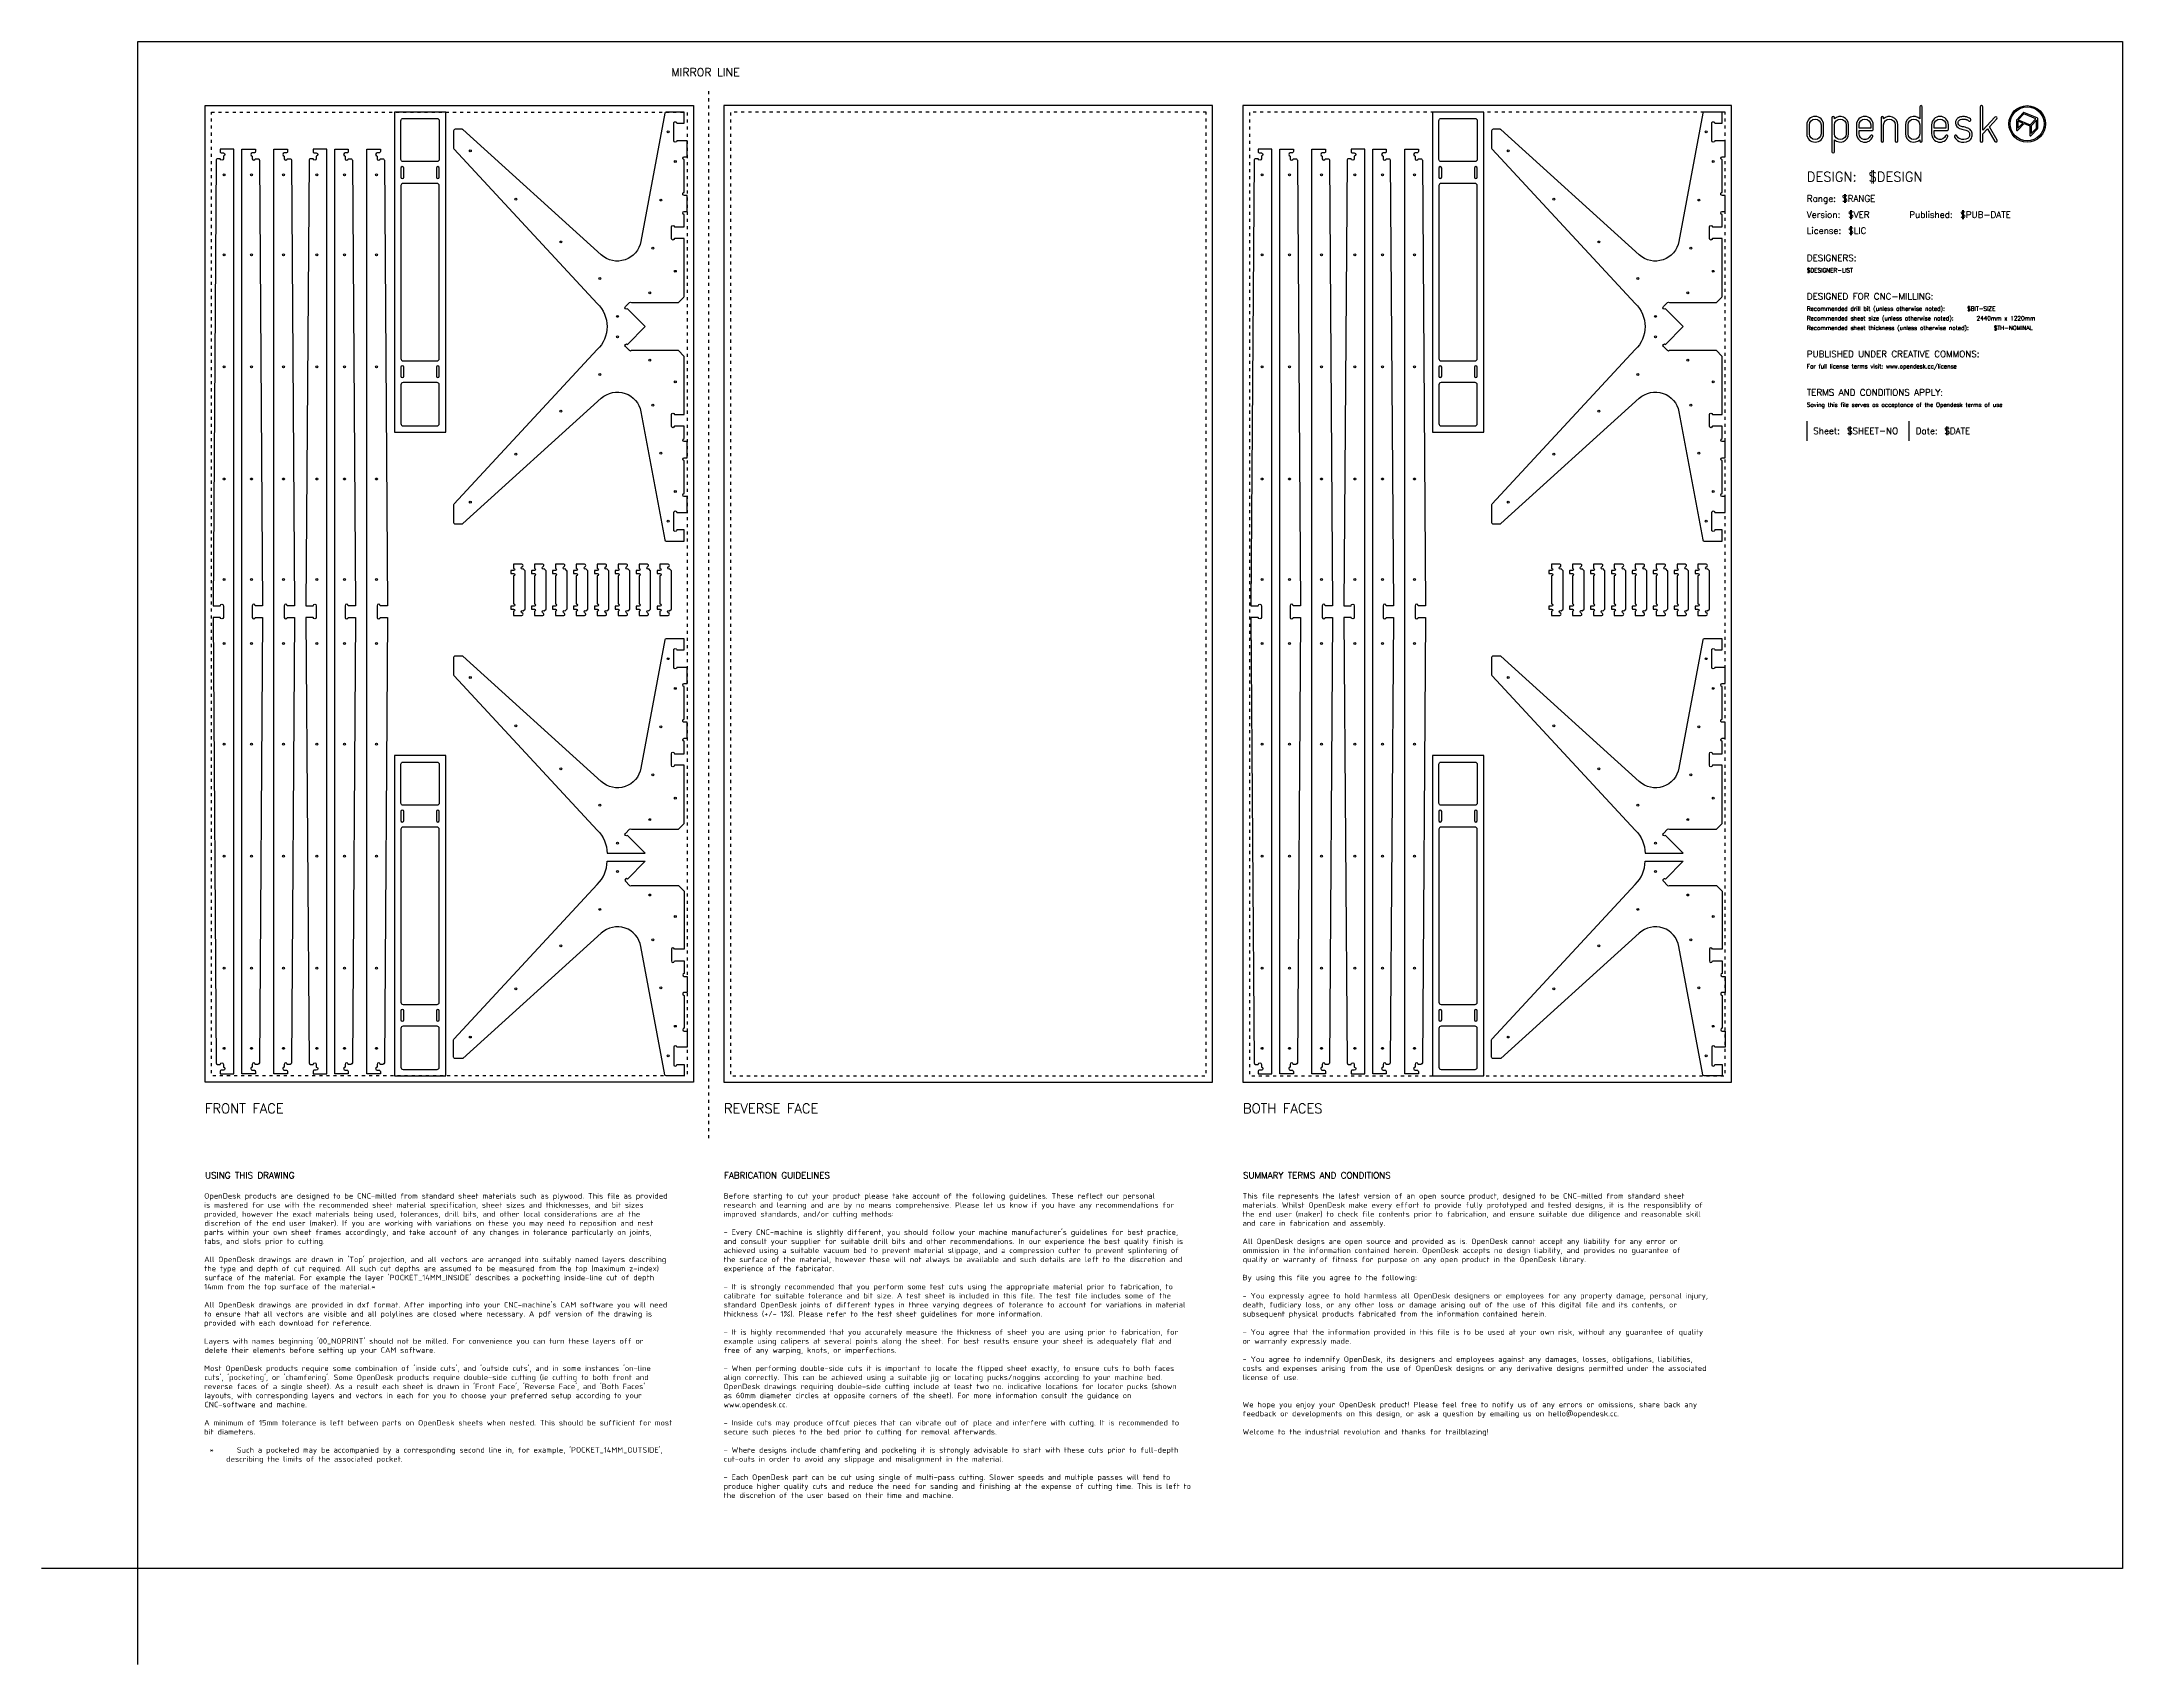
# Model space of a CAD drawing. Extents: x -300 to 6195, y -300 to 4768.
import ezdxf
from ezdxf.enums import TextEntityAlignment as Align

# ---------------------------------------------------------------- set-up
doc = ezdxf.new("R2010")
doc.units = 0
doc.header["$MEASUREMENT"] = 0
doc.linetypes.add('DGN_STYLE_5', pattern=[22.17944, 9.505474, -12.673965])
for name, color, linetype in [('00-NOPRINT_TEXT', 7, 'CONTINUOUS'), ('00_NOPRINT_TOLERANCE', 7, 'DGN_STYLE_5'), ('BOARD_$TH-NOMINAL', 3, 'CONTINUOUS'), ('TOP-CUT-OUTSIDE_18MM', 220, 'CONTINUOUS'), ('TOP-HOLE-6MM-DIA_14MM', 230, 'CONTINUOUS'), ('TOP-HOLE-6MM-DIAM_05MM', 220, 'CONTINUOUS'), ('TOP-HOLE-6MM-DIAM_18MM', 3, 'CONTINUOUS'), ('TOP-POCKET-INSIDE_12MM', 140, 'CONTINUOUS')]:
    doc.layers.add(name, color=color, linetype=linetype)
doc.styles.add('OD-ISOCP-17', font='isocp.shx', dxfattribs={"height": 17})
doc.styles.add('OD-SIMPLEX-13', font='simplex.shx', dxfattribs={"height": 13})
doc.styles.add('OD-SIMPLEX-20', font='simplex.shx', dxfattribs={"height": 20})
doc.styles.add('OD-SIMPLEX-25', font='simplex.shx', dxfattribs={"height": 25})
doc.styles.add('OD-SIMPLEX-30', font='simplex.shx', dxfattribs={"height": 30})

msp = doc.modelspace()

# ---------------------------------------------------------------- linework, layer by layer
at = {"layer": '00-NOPRINT_TEXT', "color": 7}
for p, q in [((5210, 3583), (5210, 3521.3)), ((5529.8, 3521.3), (5529.8, 3583))]:
    msp.add_line(p, q, dxfattribs=at)
at = {"layer": '00-NOPRINT_TEXT', "flags": 128}
msp.add_lwpolyline([(0, 4768), (6195, 4768), (6195, 0), (0, 0)], close=True, dxfattribs=at)
at = {"layer": '00-NOPRINT_TEXT'}
for points in [[(5518, 4480.1, 0.662711), (5562.4, 4461.4), (5562.4, 4458, 1), (5570.3, 4458), (5570.3, 4564, 1), (5562.4, 4564), (5562.4, 4526.7, 0.662711), (5518, 4508)], [(5774.1, 4496), (5797.1, 4456, 1), (5804, 4460), (5779.8, 4502.1), (5802.9, 4526.6, 1), (5797.1, 4532), (5759.4, 4491.9), (5759.4, 4564, 1), (5751.4, 4564), (5751.4, 4458, 1), (5759.4, 4458), (5759.4, 4480.4)], [(5210, 4508), (5210, 4480.1, 1), (5262.3, 4480.1), (5262.3, 4508, 1)], [(5254.3, 4508), (5254.3, 4480.1, -1), (5217.9, 4480.1), (5217.9, 4508, -1)], [(5340.6, 4508, 0.662711), (5296.3, 4526.7), (5296.3, 4530.1, 1), (5288.4, 4530.1), (5288.4, 4424.1, 1), (5296.3, 4424.1), (5296.3, 4461.4, 0.662711), (5340.6, 4480.1)], [(5296.3, 4508, -1), (5332.7, 4508), (5332.7, 4480.1, -1), (5296.3, 4480.1)], [(5417.3, 4508, 1), (5365, 4508), (5365, 4480.1, 0.839291), (5415.7, 4471.2, 1), (5408.3, 4473.9, -0.839291), (5373, 4480.1), (5373, 4490.1), (5413.3, 4490.1, 0.414214), (5417.3, 4494.1)], [(5409.4, 4498.1), (5373, 4498.1), (5373, 4508, -1), (5409.4, 4508)], [(5493.9, 4508, 0.662711), (5449.5, 4526.7), (5449.5, 4530.1, 1), (5441.6, 4530.1), (5441.6, 4458, 1), (5449.5, 4458), (5449.5, 4508, -1), (5485.9, 4508), (5485.9, 4458, 1), (5493.9, 4458)], [(5562.4, 4480.1, -1), (5526, 4480.1), (5526, 4508, -1), (5562.4, 4508)], [(5651.9, 4508, 1), (5599.6, 4508), (5599.6, 4480.1, 0.839291), (5650.3, 4471.2, 1), (5642.9, 4473.9, -0.839291), (5607.6, 4480.1), (5607.6, 4490.1), (5647.9, 4490.1, 0.414214), (5651.9, 4494.1)], [(5644, 4498.1), (5607.6, 4498.1), (5607.6, 4508, -1), (5644, 4508)], [(5715.1, 4530.3, 0.045707), (5710.6, 4532.3, 0.040194), (5705.8, 4533.5, 0.040556), (5698.5, 4534, 0.094973), (5686.7, 4531.8, 0.070872), (5680.8, 4528.4, 0.048346), (5678.1, 4525.9, 0.04488), (5676.1, 4523.1, 0.072273), (5674.4, 4518.6, 0.309308), (5681.9, 4499.4, 0.053458), (5687, 4496.7, 0.041245), (5694.1, 4494.5, -0.005863), (5702.4, 4492.6, -0.030773), (5709.7, 4490.3, -0.132607), (5715.9, 4485.8, -0.093408), (5717.4, 4482.9, -0.14847), (5717.6, 4472.7, -0.201639), (5711.5, 4465.2, -0.222831), (5688.2, 4463.9, -0.190617), (5678.3, 4473.4, 1), (5671.1, 4470, 0.190617), (5685.2, 4456.5, 0.222831), (5715.2, 4458.2, 0.201639), (5725.2, 4470.4, 0.14847), (5725, 4485.3, 0.093408), (5722, 4490.8, 0.132607), (5712.5, 4497.7, 0.030773), (5704.3, 4500.3, 0.005863), (5695.8, 4502.3, -0.041245), (5689.9, 4504.1, -0.053458), (5686.4, 4506, -0.305258), (5682.1, 4516.7, -0.07419), (5683, 4519.1, -0.042878), (5684.1, 4520.7, -0.048346), (5685.7, 4522.1, -0.070872), (5689.6, 4524.4, -0.094973), (5698.5, 4526.1, -0.040556), (5704.6, 4525.6, -0.040194), (5708.1, 4524.7, -0.045707), (5711.3, 4523.3, -0.062202), (5715.1, 4520.6, 1), (5720.5, 4526.4, 0.062202)], [(5930.1, 4495.8, 0.190898), (5930.7, 4497.3), (5930.7, 4527.6, 0.306072), (5929.4, 4529.6), (5887.8, 4546.3, 0.309065), (5885.5, 4545.8), (5865.1, 4524, 0.190898), (5864.5, 4522.6), (5864.5, 4492.2, 0.679405), (5868.1, 4490.8), (5887.9, 4511.9), (5906.1, 4504.5), (5906.1, 4475.5, 0.679405), (5909.7, 4474.1)]]:
    msp.add_lwpolyline(points, format="xyb", close=True, dxfattribs=at)
for points in [[(5868.7, 4519.6), (5868.7, 4497.4), (5883.8, 4513.5)], [(5907.6, 4508.3), (5925, 4526.9), (5887.6, 4541.9), (5870.2, 4523.4)], [(5910.2, 4480.7), (5926.5, 4498.1), (5926.5, 4522.4), (5910.2, 4505.1)]]:
    msp.add_lwpolyline(points, close=True, dxfattribs=at)
at = {"layer": '00-NOPRINT_TEXT', "flags": 128}
msp.add_lwpolyline([(0, -300), (0, 0), (-300, 0)], dxfattribs=at)
at = {"layer": '00-NOPRINT_TEXT'}
for radius in [57, 52.9]:
    msp.add_circle((5897.9, 4511), radius, dxfattribs=at)
at = {"layer": '00_NOPRINT_TOLERANCE'}
msp.add_line((1782.5, 1343.2), (1782.5, 4618), dxfattribs=at)
at = {"layer": '00_NOPRINT_TOLERANCE', "flags": 128}
for points in [[(210, 4568), (1735, 4568), (1735, 1518), (210, 1518)], [(230, 4548), (1715, 4548), (1715, 1538), (230, 1538)], [(3355, 4568), (1830, 4568), (1830, 1518), (3355, 1518)], [(3335, 4548), (1850, 4548), (1850, 1538), (3335, 1538)], [(4975, 4568), (3450, 4568), (3450, 1518), (4975, 1518)], [(4955, 4548), (3470, 4548), (3470, 1538), (4955, 1538)]]:
    msp.add_lwpolyline(points, close=True, dxfattribs=at)
at = {"layer": 'BOARD_$TH-NOMINAL', "flags": 128}
for points in [[(210, 4568), (1735, 4568), (1735, 1518), (210, 1518)], [(3355, 4568), (1830, 4568), (1830, 1518), (3355, 1518)], [(4975, 4568), (3450, 4568), (3450, 1518), (4975, 1518)]]:
    msp.add_lwpolyline(points, close=True, dxfattribs=at)
at = {"layer": 'TOP-CUT-OUTSIDE_18MM', "flags": 128}
for points in [[(801.4, 3548), (961.4, 3548), (961.4, 4548), (801.4, 4548)], [(4041.4, 3548), (4201.4, 3548), (4201.4, 4548), (4041.4, 4548)], [(801.4, 1538), (961.4, 1538), (961.4, 2538), (801.4, 2538)], [(4041.4, 1538), (4201.4, 1538), (4201.4, 2538), (4041.4, 2538)]]:
    msp.add_lwpolyline(points, close=True, dxfattribs=at)
for points in [[(1706, 3782.8, 0.198908), (1704.7, 3786), (1687.9, 3802.8), (1541.6, 3802.8, -0.400452), (1535.1, 3802.9), (1522.2, 3815.8, -1), (1528.9, 3822.5), (1584.4, 3878), (1528.9, 3933.5, -1), (1522.2, 3940.2), (1535.1, 3953.1, -0.400452), (1541.6, 3953.3), (1687.9, 3953.3), (1704.7, 3970, 0.198908), (1706, 3973.2), (1706, 4152.8), (1675.3, 4152.8, -1), (1665.8, 4152.8), (1665.8, 4189.2, -1), (1675.3, 4189.2), (1706, 4189.2), (1706, 4227.9, -1), (1706, 4237.4), (1715, 4237.4), (1715, 4287.4), (1706.3, 4287.4, -1.027473), (1706, 4296.9), (1706, 4399.1, -1), (1706, 4408.6), (1715, 4408.6), (1715, 4458.6), (1682.8, 4458.6, -0.999999), (1673.3, 4458.6), (1673.3, 4513, -1.000001), (1682.8, 4513), (1706, 4513), (1706, 4548), (1649.5, 4548, 0.361517), (1645.1, 4544.3), (1570.9, 4143.9, -0.5872), (1446.8, 4102), (1015.1, 4493.3, 0.165352), (1012.3, 4494.2), (990.5, 4494.2, 0.414214), (986, 4489.7), (986, 4435.2, 0.203331), (987.4, 4432), (1434.3, 3949.9, -0.203449), (1464.9, 3878, -0.203212), (1434.4, 3806.1), (987.4, 3324, 0.203331), (986, 3320.8), (986, 3266.3, 0.414214), (990.5, 3261.8), (1012.3, 3261.8, 0.172547), (1015.2, 3262.8), (1446.8, 3654, -0.587205), (1570.9, 3612.1), (1645.1, 3211.7, 0.361517), (1649.5, 3208), (1706, 3208), (1706, 3243), (1682.8, 3243, -1.000001), (1673.3, 3243), (1673.3, 3297.4, -0.999999), (1682.8, 3297.4), (1715, 3297.4), (1715, 3347.4), (1706, 3347.4, -1), (1706, 3356.9), (1706, 3459.1, -0.973262), (1705.7, 3468.6), (1715, 3468.6), (1715, 3518.6), (1706, 3518.6, -1), (1706, 3528.1), (1706, 3566.8), (1675.3, 3566.8, -1), (1665.8, 3566.8), (1665.8, 3603.2, -1), (1675.3, 3603.2), (1706, 3603.2)], [(4946, 3782.8, 0.198908), (4944.7, 3786), (4927.9, 3802.8), (4781.6, 3802.8, -0.400452), (4775.1, 3802.9), (4762.2, 3815.8, -1), (4768.9, 3822.5), (4824.4, 3878), (4768.9, 3933.5, -1), (4762.2, 3940.2), (4775.1, 3953.1, -0.400452), (4781.6, 3953.3), (4927.9, 3953.3), (4944.7, 3970, 0.198908), (4946, 3973.2), (4946, 4152.8), (4915.3, 4152.8, -1), (4905.8, 4152.8), (4905.8, 4189.2, -1), (4915.3, 4189.2), (4946, 4189.2), (4946, 4227.9, -1), (4946, 4237.4), (4955, 4237.4), (4955, 4287.4), (4946.3, 4287.4, -1.027473), (4946, 4296.9), (4946, 4399.1, -1), (4946, 4408.6), (4955, 4408.6), (4955, 4458.6), (4922.8, 4458.6, -0.999999), (4913.3, 4458.6), (4913.3, 4513, -1.000001), (4922.8, 4513), (4946, 4513), (4946, 4548), (4889.5, 4548, 0.361517), (4885.1, 4544.3), (4810.9, 4143.9, -0.5872), (4686.8, 4102), (4255.1, 4493.3, 0.165352), (4252.3, 4494.2), (4230.5, 4494.2, 0.414214), (4226, 4489.7), (4226, 4435.2, 0.203331), (4227.4, 4432), (4674.3, 3949.9, -0.203449), (4704.9, 3878, -0.203212), (4674.4, 3806.1), (4227.4, 3324, 0.203331), (4226, 3320.8), (4226, 3266.3, 0.414214), (4230.5, 3261.8), (4252.3, 3261.8, 0.172547), (4255.2, 3262.8), (4686.8, 3654, -0.587205), (4810.9, 3612.1), (4885.1, 3211.7, 0.361517), (4889.5, 3208), (4946, 3208), (4946, 3243), (4922.8, 3243, -1.000001), (4913.3, 3243), (4913.3, 3297.4, -0.999999), (4922.8, 3297.4), (4955, 3297.4), (4955, 3347.4), (4946, 3347.4, -1), (4946, 3356.9), (4946, 3459.1, -0.973262), (4945.7, 3468.6), (4955, 3468.6), (4955, 3518.6), (4946, 3518.6, -1), (4946, 3528.1), (4946, 3566.8), (4915.3, 3566.8, -1), (4905.8, 3566.8), (4905.8, 3603.2, -1), (4915.3, 3603.2), (4946, 3603.2)], [(299.9, 1544), (299.9, 4432), (257.4, 4432), (257.4, 4424.7, 0.414214), (261.9, 4420.2), (267.4, 4420.2, -1), (267.4, 4410.7), (267.4, 4402, -1), (257.8, 4402), (249.4, 4402, 0.414409), (244.9, 4397.5), (235, 3006.2), (257.8, 3006.2, -1), (267.4, 3006.2), (267.4, 2969.8, -1), (257.8, 2969.8), (235, 2969.8), (244.9, 1578.4, 0.409868), (249.4, 1574), (257.8, 1574, -1), (267.4, 1574), (267.4, 1565.3, -1), (267.4, 1555.8), (261.9, 1555.8, 0.414214), (257.4, 1551.3), (257.4, 1544)], [(324.9, 1544), (324.9, 4432), (367.4, 4432), (367.4, 4424.7, -0.414214), (362.9, 4420.2), (357.4, 4420.2, 1), (357.4, 4410.7), (357.4, 4402, 1), (366.9, 4402), (375.4, 4402, -0.414409), (379.9, 4397.5), (389.7, 3006.2), (366.9, 3006.2, 1), (357.4, 3006.2), (357.4, 2969.8, 1), (366.9, 2969.8), (389.7, 2969.8), (379.9, 1578.4, -0.409868), (375.4, 1574), (366.9, 1574, 1), (357.4, 1574), (357.4, 1565.3, 1), (357.4, 1555.8), (362.9, 1555.8, -0.414214), (367.4, 1551.3), (367.4, 1544)], [(424.9, 1544), (424.9, 4432), (467.4, 4432), (467.4, 4424.7, -0.414214), (462.9, 4420.2), (457.4, 4420.2, 1), (457.4, 4410.7), (457.4, 4402, 1), (466.9, 4402), (475.4, 4402, -0.414409), (479.9, 4397.5), (489.7, 3006.2), (466.9, 3006.2, 1), (457.4, 3006.2), (457.4, 2969.8, 1), (466.9, 2969.8), (489.7, 2969.8), (479.9, 1578.4, -0.409868), (475.4, 1574), (466.9, 1574, 1), (457.4, 1574), (457.4, 1565.3, 1), (457.4, 1555.8), (462.9, 1555.8, -0.414214), (467.4, 1551.3), (467.4, 1544)], [(589.9, 1544), (589.9, 4432), (547.4, 4432), (547.4, 4424.7, 0.414214), (551.9, 4420.2), (557.4, 4420.2, -1), (557.4, 4410.7), (557.4, 4402, -1), (547.8, 4402), (539.4, 4402, 0.414409), (534.9, 4397.5), (525, 3006.2), (547.8, 3006.2, -1), (557.4, 3006.2), (557.4, 2969.8, -1), (547.8, 2969.8), (525, 2969.8), (534.9, 1578.4, 0.409868), (539.4, 1574), (547.8, 1574, -1), (557.4, 1574), (557.4, 1565.3, -1), (557.4, 1555.8), (551.9, 1555.8, 0.414214), (547.4, 1551.3), (547.4, 1544)], [(614.9, 1544), (614.9, 4432), (657.4, 4432), (657.4, 4424.7, -0.414214), (652.9, 4420.2), (647.4, 4420.2, 1), (647.4, 4410.7), (647.4, 4402, 1), (656.9, 4402), (665.4, 4402, -0.414409), (669.9, 4397.5), (679.7, 3006.2), (656.9, 3006.2, 1), (647.4, 3006.2), (647.4, 2969.8, 1), (656.9, 2969.8), (679.7, 2969.8), (669.9, 1578.4, -0.409868), (665.4, 1574), (656.9, 1574, 1), (647.4, 1574), (647.4, 1565.3, 1), (647.4, 1555.8), (652.9, 1555.8, -0.414214), (657.4, 1551.3), (657.4, 1544)], [(714.9, 1544), (714.9, 4432), (757.4, 4432), (757.4, 4424.7, -0.414214), (752.9, 4420.2), (747.4, 4420.2, 1), (747.4, 4410.7), (747.4, 4402, 1), (756.9, 4402), (765.4, 4402, -0.414409), (769.9, 4397.5), (779.7, 3006.2), (756.9, 3006.2, 1), (747.4, 3006.2), (747.4, 2969.8, 1), (756.9, 2969.8), (779.7, 2969.8), (769.9, 1578.4, -0.409868), (765.4, 1574), (756.9, 1574, 1), (747.4, 1574), (747.4, 1565.3, 1), (747.4, 1555.8), (752.9, 1555.8, -0.414214), (757.4, 1551.3), (757.4, 1544)], [(3539.9, 1544), (3539.9, 4432), (3497.4, 4432), (3497.4, 4424.7, 0.414214), (3501.9, 4420.2), (3507.4, 4420.2, -1), (3507.4, 4410.7), (3507.4, 4402, -1), (3497.8, 4402), (3489.4, 4402, 0.414409), (3484.9, 4397.5), (3475, 3006.2), (3497.8, 3006.2, -1), (3507.4, 3006.2), (3507.4, 2969.8, -1), (3497.8, 2969.8), (3475, 2969.8), (3484.9, 1578.4, 0.409868), (3489.4, 1574), (3497.8, 1574, -1), (3507.4, 1574), (3507.4, 1565.3, -1), (3507.4, 1555.8), (3501.9, 1555.8, 0.414214), (3497.4, 1551.3), (3497.4, 1544)], [(3564.9, 1544), (3564.9, 4432), (3607.4, 4432), (3607.4, 4424.7, -0.414214), (3602.9, 4420.2), (3597.4, 4420.2, 1), (3597.4, 4410.7), (3597.4, 4402, 1), (3606.9, 4402), (3615.4, 4402, -0.414409), (3619.9, 4397.5), (3629.7, 3006.2), (3606.9, 3006.2, 1), (3597.4, 3006.2), (3597.4, 2969.8, 1), (3606.9, 2969.8), (3629.7, 2969.8), (3619.9, 1578.4, -0.409868), (3615.4, 1574), (3606.9, 1574, 1), (3597.4, 1574), (3597.4, 1565.3, 1), (3597.4, 1555.8), (3602.9, 1555.8, -0.414214), (3607.4, 1551.3), (3607.4, 1544)], [(3664.9, 1544), (3664.9, 4432), (3707.4, 4432), (3707.4, 4424.7, -0.414214), (3702.9, 4420.2), (3697.4, 4420.2, 1), (3697.4, 4410.7), (3697.4, 4402, 1), (3706.9, 4402), (3715.4, 4402, -0.414409), (3719.9, 4397.5), (3729.7, 3006.2), (3706.9, 3006.2, 1), (3697.4, 3006.2), (3697.4, 2969.8, 1), (3706.9, 2969.8), (3729.7, 2969.8), (3719.9, 1578.4, -0.409868), (3715.4, 1574), (3706.9, 1574, 1), (3697.4, 1574), (3697.4, 1565.3, 1), (3697.4, 1555.8), (3702.9, 1555.8, -0.414214), (3707.4, 1551.3), (3707.4, 1544)], [(3829.9, 1544), (3829.9, 4432), (3787.4, 4432), (3787.4, 4424.7, 0.414214), (3791.9, 4420.2), (3797.4, 4420.2, -1), (3797.4, 4410.7), (3797.4, 4402, -1), (3787.8, 4402), (3779.4, 4402, 0.414409), (3774.9, 4397.5), (3765, 3006.2), (3787.8, 3006.2, -1), (3797.4, 3006.2), (3797.4, 2969.8, -1), (3787.8, 2969.8), (3765, 2969.8), (3774.9, 1578.4, 0.409868), (3779.4, 1574), (3787.8, 1574, -1), (3797.4, 1574), (3797.4, 1565.3, -1), (3797.4, 1555.8), (3791.9, 1555.8, 0.414214), (3787.4, 1551.3), (3787.4, 1544)], [(3854.9, 1544), (3854.9, 4432), (3897.4, 4432), (3897.4, 4424.7, -0.414214), (3892.9, 4420.2), (3887.4, 4420.2, 1), (3887.4, 4410.7), (3887.4, 4402, 1), (3896.9, 4402), (3905.4, 4402, -0.414409), (3909.9, 4397.5), (3919.7, 3006.2), (3896.9, 3006.2, 1), (3887.4, 3006.2), (3887.4, 2969.8, 1), (3896.9, 2969.8), (3919.7, 2969.8), (3909.9, 1578.4, -0.409868), (3905.4, 1574), (3896.9, 1574, 1), (3887.4, 1574), (3887.4, 1565.3, 1), (3887.4, 1555.8), (3892.9, 1555.8, -0.414214), (3897.4, 1551.3), (3897.4, 1544)], [(3954.9, 1544), (3954.9, 4432), (3997.4, 4432), (3997.4, 4424.7, -0.414214), (3992.9, 4420.2), (3987.4, 4420.2, 1), (3987.4, 4410.7), (3987.4, 4402, 1), (3996.9, 4402), (4005.4, 4402, -0.414409), (4009.9, 4397.5), (4019.7, 3006.2), (3996.9, 3006.2, 1), (3987.4, 3006.2), (3987.4, 2969.8, 1), (3996.9, 2969.8), (4019.7, 2969.8), (4009.9, 1578.4, -0.409868), (4005.4, 1574), (3996.9, 1574, 1), (3987.4, 1574), (3987.4, 1565.3, 1), (3987.4, 1555.8), (3992.9, 1555.8, -0.414214), (3997.4, 1551.3), (3997.4, 1544)], [(1209.5, 2996.4), (1209.5, 3115.3, 0.198912), (1209.3, 3115.6), (1203.4, 3121.6, -1), (1198.4, 3126.5), (1201.7, 3129.9, 0.668179), (1199.3, 3135.8), (1173.2, 3135.8), (1173.2, 3122.8, -1), (1173.2, 3115.8), (1164.7, 3115.8, 0.414214), (1164.2, 3115.3), (1164.2, 3107.3, 0.414214), (1164.7, 3106.8), (1173.2, 3106.8, -1), (1173.2, 3099.8), (1173.2, 3011.8, -1), (1173.2, 3004.8), (1164.7, 3004.8, 0.414214), (1164.2, 3004.3), (1164.2, 2996.3, 0.414214), (1164.7, 2995.8), (1173.2, 2995.8, -1), (1173.2, 2988.8), (1173.2, 2975.8), (1199.3, 2975.8, 0.668178), (1201.7, 2981.8), (1198.4, 2985.1, -1), (1203.4, 2990.1), (1209.3, 2996, 0.198912)], [(1274.8, 2996.4), (1274.8, 3115.3, 0.198912), (1274.6, 3115.6), (1268.6, 3121.6, -1), (1263.7, 3126.5), (1267, 3129.9, 0.668179), (1264.5, 3135.8), (1238.5, 3135.8), (1238.5, 3122.8, -1), (1238.5, 3115.8), (1230, 3115.8, 0.414214), (1229.5, 3115.3), (1229.5, 3107.3, 0.414214), (1230, 3106.8), (1238.5, 3106.8, -1), (1238.5, 3099.8), (1238.5, 3011.8, -1), (1238.5, 3004.8), (1230, 3004.8, 0.414214), (1229.5, 3004.3), (1229.5, 2996.3, 0.414214), (1230, 2995.8), (1238.5, 2995.8, -1), (1238.5, 2988.8), (1238.5, 2975.8), (1264.5, 2975.8, 0.668178), (1267, 2981.8), (1263.7, 2985.1, -1), (1268.6, 2990.1), (1274.6, 2996, 0.198912)], [(1340, 2996.4), (1340, 3115.3, 0.198912), (1339.9, 3115.6), (1333.9, 3121.6, -1), (1328.9, 3126.5), (1332.3, 3129.9, 0.668179), (1329.8, 3135.8), (1303.8, 3135.8), (1303.8, 3122.8, -1), (1303.8, 3115.8), (1295.3, 3115.8, 0.414214), (1294.8, 3115.3), (1294.8, 3107.3, 0.414214), (1295.3, 3106.8), (1303.8, 3106.8, -1), (1303.8, 3099.8), (1303.8, 3011.8, -1), (1303.8, 3004.8), (1295.3, 3004.8, 0.414214), (1294.8, 3004.3), (1294.8, 2996.3, 0.414214), (1295.3, 2995.8), (1303.8, 2995.8, -1), (1303.8, 2988.8), (1303.8, 2975.8), (1329.8, 2975.8, 0.668178), (1332.3, 2981.8), (1328.9, 2985.1, -1), (1333.9, 2990.1), (1339.9, 2996, 0.198912)], [(1405.3, 2996.4), (1405.3, 3115.3, 0.198912), (1405.1, 3115.6), (1399.2, 3121.6, -1), (1394.2, 3126.5), (1397.5, 3129.9, 0.668179), (1395, 3135.8), (1369, 3135.8), (1369, 3122.8, -1), (1369, 3115.8), (1360.5, 3115.8, 0.414214), (1360, 3115.3), (1360, 3107.3, 0.414214), (1360.5, 3106.8), (1369, 3106.8, -1), (1369, 3099.8), (1369, 3011.8, -1), (1369, 3004.8), (1360.5, 3004.8, 0.414214), (1360, 3004.3), (1360, 2996.3, 0.414214), (1360.5, 2995.8), (1369, 2995.8, -1), (1369, 2988.8), (1369, 2975.8), (1395, 2975.8, 0.668178), (1397.5, 2981.8), (1394.2, 2985.1, -1), (1399.2, 2990.1), (1405.1, 2996, 0.198912)], [(1470.5, 2996.4), (1470.5, 3115.3, 0.198912), (1470.4, 3115.6), (1464.4, 3121.6, -1), (1459.5, 3126.5), (1462.8, 3129.9, 0.668179), (1460.3, 3135.8), (1434.3, 3135.8), (1434.3, 3122.8, -1), (1434.3, 3115.8), (1425.8, 3115.8, 0.414214), (1425.3, 3115.3), (1425.3, 3107.3, 0.414214), (1425.8, 3106.8), (1434.3, 3106.8, -1), (1434.3, 3099.8), (1434.3, 3011.8, -1), (1434.3, 3004.8), (1425.8, 3004.8, 0.414214), (1425.3, 3004.3), (1425.3, 2996.3, 0.414214), (1425.8, 2995.8), (1434.3, 2995.8, -1), (1434.3, 2988.8), (1434.3, 2975.8), (1460.3, 2975.8, 0.668178), (1462.8, 2981.8), (1459.5, 2985.1, -1), (1464.4, 2990.1), (1470.4, 2996, 0.198912)], [(1535.8, 2996.4), (1535.8, 3115.3, 0.198912), (1535.6, 3115.6), (1529.7, 3121.6, -1), (1524.7, 3126.5), (1528, 3129.9, 0.668179), (1525.6, 3135.8), (1499.5, 3135.8), (1499.5, 3122.8, -1), (1499.5, 3115.8), (1491, 3115.8, 0.414214), (1490.5, 3115.3), (1490.5, 3107.3, 0.414214), (1491, 3106.8), (1499.5, 3106.8, -1), (1499.5, 3099.8), (1499.5, 3011.8, -1), (1499.5, 3004.8), (1491, 3004.8, 0.414214), (1490.5, 3004.3), (1490.5, 2996.3, 0.414214), (1491, 2995.8), (1499.5, 2995.8, -1), (1499.5, 2988.8), (1499.5, 2975.8), (1525.6, 2975.8, 0.668178), (1528, 2981.8), (1524.7, 2985.1, -1), (1529.7, 2990.1), (1535.6, 2996, 0.198912)], [(1601, 2996.4), (1601, 3115.3, 0.198912), (1600.9, 3115.6), (1594.9, 3121.6, -1), (1590, 3126.5), (1593.3, 3129.9, 0.668179), (1590.8, 3135.8), (1564.8, 3135.8), (1564.8, 3122.8, -1), (1564.8, 3115.8), (1556.3, 3115.8, 0.414214), (1555.8, 3115.3), (1555.8, 3107.3, 0.414214), (1556.3, 3106.8), (1564.8, 3106.8, -1), (1564.8, 3099.8), (1564.8, 3011.8, -1), (1564.8, 3004.8), (1556.3, 3004.8, 0.414214), (1555.8, 3004.3), (1555.8, 2996.3, 0.414214), (1556.3, 2995.8), (1564.8, 2995.8, -1), (1564.8, 2988.8), (1564.8, 2975.8), (1590.8, 2975.8, 0.668178), (1593.3, 2981.8), (1590, 2985.1, -1), (1594.9, 2990.1), (1600.9, 2996, 0.198912)], [(1666.3, 2996.4), (1666.3, 3115.3, 0.198912), (1666.1, 3115.6), (1660.2, 3121.6, -1), (1655.2, 3126.5), (1658.5, 3129.9, 0.668179), (1656.1, 3135.8), (1630, 3135.8), (1630, 3122.8, -1), (1630, 3115.8), (1621.5, 3115.8, 0.414214), (1621, 3115.3), (1621, 3107.3, 0.414214), (1621.5, 3106.8), (1630, 3106.8, -1), (1630, 3099.8), (1630, 3011.8, -1), (1630, 3004.8), (1621.5, 3004.8, 0.414214), (1621, 3004.3), (1621, 2996.3, 0.414214), (1621.5, 2995.8), (1630, 2995.8, -1), (1630, 2988.8), (1630, 2975.8), (1656.1, 2975.8, 0.668178), (1658.5, 2981.8), (1655.2, 2985.1, -1), (1660.2, 2990.1), (1666.1, 2996, 0.198912)], [(4449.5, 2996.4), (4449.5, 3115.3, 0.198912), (4449.3, 3115.6), (4443.4, 3121.6, -1), (4438.4, 3126.5), (4441.7, 3129.9, 0.668179), (4439.3, 3135.8), (4413.2, 3135.8), (4413.2, 3122.8, -1), (4413.2, 3115.8), (4404.7, 3115.8, 0.414214), (4404.2, 3115.3), (4404.2, 3107.3, 0.414214), (4404.7, 3106.8), (4413.2, 3106.8, -1), (4413.2, 3099.8), (4413.2, 3011.8, -1), (4413.2, 3004.8), (4404.7, 3004.8, 0.414214), (4404.2, 3004.3), (4404.2, 2996.3, 0.414214), (4404.7, 2995.8), (4413.2, 2995.8, -1), (4413.2, 2988.8), (4413.2, 2975.8), (4439.3, 2975.8, 0.668178), (4441.7, 2981.8), (4438.4, 2985.1, -1), (4443.4, 2990.1), (4449.3, 2996, 0.198912)], [(4514.8, 2996.4), (4514.8, 3115.3, 0.198912), (4514.6, 3115.6), (4508.6, 3121.6, -1), (4503.7, 3126.5), (4507, 3129.9, 0.668179), (4504.5, 3135.8), (4478.5, 3135.8), (4478.5, 3122.8, -1), (4478.5, 3115.8), (4470, 3115.8, 0.414214), (4469.5, 3115.3), (4469.5, 3107.3, 0.414214), (4470, 3106.8), (4478.5, 3106.8, -1), (4478.5, 3099.8), (4478.5, 3011.8, -1), (4478.5, 3004.8), (4470, 3004.8, 0.414214), (4469.5, 3004.3), (4469.5, 2996.3, 0.414214), (4470, 2995.8), (4478.5, 2995.8, -1), (4478.5, 2988.8), (4478.5, 2975.8), (4504.5, 2975.8, 0.668178), (4507, 2981.8), (4503.7, 2985.1, -1), (4508.6, 2990.1), (4514.6, 2996, 0.198912)], [(4580, 2996.4), (4580, 3115.3, 0.198912), (4579.9, 3115.6), (4573.9, 3121.6, -1), (4568.9, 3126.5), (4572.3, 3129.9, 0.668179), (4569.8, 3135.8), (4543.8, 3135.8), (4543.8, 3122.8, -1), (4543.8, 3115.8), (4535.3, 3115.8, 0.414214), (4534.8, 3115.3), (4534.8, 3107.3, 0.414214), (4535.3, 3106.8), (4543.8, 3106.8, -1), (4543.8, 3099.8), (4543.8, 3011.8, -1), (4543.8, 3004.8), (4535.3, 3004.8, 0.414214), (4534.8, 3004.3), (4534.8, 2996.3, 0.414214), (4535.3, 2995.8), (4543.8, 2995.8, -1), (4543.8, 2988.8), (4543.8, 2975.8), (4569.8, 2975.8, 0.668178), (4572.3, 2981.8), (4568.9, 2985.1, -1), (4573.9, 2990.1), (4579.9, 2996, 0.198912)], [(4645.3, 2996.4), (4645.3, 3115.3, 0.198912), (4645.1, 3115.6), (4639.2, 3121.6, -1), (4634.2, 3126.5), (4637.5, 3129.9, 0.668179), (4635, 3135.8), (4609, 3135.8), (4609, 3122.8, -1), (4609, 3115.8), (4600.5, 3115.8, 0.414214), (4600, 3115.3), (4600, 3107.3, 0.414214), (4600.5, 3106.8), (4609, 3106.8, -1), (4609, 3099.8), (4609, 3011.8, -1), (4609, 3004.8), (4600.5, 3004.8, 0.414214), (4600, 3004.3), (4600, 2996.3, 0.414214), (4600.5, 2995.8), (4609, 2995.8, -1), (4609, 2988.8), (4609, 2975.8), (4635, 2975.8, 0.668178), (4637.5, 2981.8), (4634.2, 2985.1, -1), (4639.2, 2990.1), (4645.1, 2996, 0.198912)], [(4710.5, 2996.4), (4710.5, 3115.3, 0.198912), (4710.4, 3115.6), (4704.4, 3121.6, -1), (4699.5, 3126.5), (4702.8, 3129.9, 0.668179), (4700.3, 3135.8), (4674.3, 3135.8), (4674.3, 3122.8, -1), (4674.3, 3115.8), (4665.8, 3115.8, 0.414214), (4665.3, 3115.3), (4665.3, 3107.3, 0.414214), (4665.8, 3106.8), (4674.3, 3106.8, -1), (4674.3, 3099.8), (4674.3, 3011.8, -1), (4674.3, 3004.8), (4665.8, 3004.8, 0.414214), (4665.3, 3004.3), (4665.3, 2996.3, 0.414214), (4665.8, 2995.8), (4674.3, 2995.8, -1), (4674.3, 2988.8), (4674.3, 2975.8), (4700.3, 2975.8, 0.668178), (4702.8, 2981.8), (4699.5, 2985.1, -1), (4704.4, 2990.1), (4710.4, 2996, 0.198912)], [(4775.8, 2996.4), (4775.8, 3115.3, 0.198912), (4775.6, 3115.6), (4769.7, 3121.6, -1), (4764.7, 3126.5), (4768, 3129.9, 0.668179), (4765.6, 3135.8), (4739.5, 3135.8), (4739.5, 3122.8, -1), (4739.5, 3115.8), (4731, 3115.8, 0.414214), (4730.5, 3115.3), (4730.5, 3107.3, 0.414214), (4731, 3106.8), (4739.5, 3106.8, -1), (4739.5, 3099.8), (4739.5, 3011.8, -1), (4739.5, 3004.8), (4731, 3004.8, 0.414214), (4730.5, 3004.3), (4730.5, 2996.3, 0.414214), (4731, 2995.8), (4739.5, 2995.8, -1), (4739.5, 2988.8), (4739.5, 2975.8), (4765.6, 2975.8, 0.668178), (4768, 2981.8), (4764.7, 2985.1, -1), (4769.7, 2990.1), (4775.6, 2996, 0.198912)], [(4841, 2996.4), (4841, 3115.3, 0.198912), (4840.9, 3115.6), (4834.9, 3121.6, -1), (4830, 3126.5), (4833.3, 3129.9, 0.668179), (4830.8, 3135.8), (4804.8, 3135.8), (4804.8, 3122.8, -1), (4804.8, 3115.8), (4796.3, 3115.8, 0.414214), (4795.8, 3115.3), (4795.8, 3107.3, 0.414214), (4796.3, 3106.8), (4804.8, 3106.8, -1), (4804.8, 3099.8), (4804.8, 3011.8, -1), (4804.8, 3004.8), (4796.3, 3004.8, 0.414214), (4795.8, 3004.3), (4795.8, 2996.3, 0.414214), (4796.3, 2995.8), (4804.8, 2995.8, -1), (4804.8, 2988.8), (4804.8, 2975.8), (4830.8, 2975.8, 0.668178), (4833.3, 2981.8), (4830, 2985.1, -1), (4834.9, 2990.1), (4840.9, 2996, 0.198912)], [(4906.3, 2996.4), (4906.3, 3115.3, 0.198912), (4906.1, 3115.6), (4900.2, 3121.6, -1), (4895.2, 3126.5), (4898.5, 3129.9, 0.668179), (4896.1, 3135.8), (4870, 3135.8), (4870, 3122.8, -1), (4870, 3115.8), (4861.5, 3115.8, 0.414214), (4861, 3115.3), (4861, 3107.3, 0.414214), (4861.5, 3106.8), (4870, 3106.8, -1), (4870, 3099.8), (4870, 3011.8, -1), (4870, 3004.8), (4861.5, 3004.8, 0.414214), (4861, 3004.3), (4861, 2996.3, 0.414214), (4861.5, 2995.8), (4870, 2995.8, -1), (4870, 2988.8), (4870, 2975.8), (4896.1, 2975.8, 0.668178), (4898.5, 2981.8), (4895.2, 2985.1, -1), (4900.2, 2990.1), (4906.1, 2996, 0.198912)], [(1464.9, 2233), (1584.4, 2233), (1528.9, 2288.5, -1), (1522.2, 2295.2), (1535.1, 2308.1, -0.400452), (1541.6, 2308.2), (1687.9, 2308.2), (1704.7, 2325, 0.198908), (1706, 2328.2), (1706, 2507.8), (1675.3, 2507.8, -1), (1665.8, 2507.8), (1665.8, 2544.2, -1), (1675.3, 2544.2), (1706, 2544.2), (1706, 2582.9, -1), (1706, 2592.4), (1715, 2592.4), (1715, 2642.4), (1706.3, 2642.4, -1.027473), (1706, 2651.9), (1706, 2754.1, -1), (1706, 2763.6), (1715, 2763.6), (1715, 2813.6), (1682.8, 2813.6, -0.999999), (1673.3, 2813.6), (1673.3, 2868, -1.000001), (1682.8, 2868), (1706, 2868), (1706, 2903), (1649.5, 2903, 0.361517), (1645.1, 2899.3), (1570.9, 2498.9, -0.5872), (1446.8, 2457), (1015.1, 2848.3, 0.165352), (1012.3, 2849.2), (990.5, 2849.2, 0.414214), (986, 2844.7), (986, 2790.2, 0.203331), (987.4, 2787), (1434.3, 2304.9, -0.203449)], [(4704.9, 2233), (4824.4, 2233), (4768.9, 2288.5, -1), (4762.2, 2295.2), (4775.1, 2308.1, -0.400452), (4781.6, 2308.2), (4927.9, 2308.2), (4944.7, 2325, 0.198908), (4946, 2328.2), (4946, 2507.8), (4915.3, 2507.8, -1), (4905.8, 2507.8), (4905.8, 2544.2, -1), (4915.3, 2544.2), (4946, 2544.2), (4946, 2582.9, -1), (4946, 2592.4), (4955, 2592.4), (4955, 2642.4), (4946.3, 2642.4, -1.027473), (4946, 2651.9), (4946, 2754.1, -1), (4946, 2763.6), (4955, 2763.6), (4955, 2813.6), (4922.8, 2813.6, -0.999999), (4913.3, 2813.6), (4913.3, 2868, -1.000001), (4922.8, 2868), (4946, 2868), (4946, 2903), (4889.5, 2903, 0.361517), (4885.1, 2899.3), (4810.9, 2498.9, -0.5872), (4686.8, 2457), (4255.1, 2848.3, 0.165352), (4252.3, 2849.2), (4230.5, 2849.2, 0.414214), (4226, 2844.7), (4226, 2790.2, 0.203331), (4227.4, 2787), (4674.3, 2304.9, -0.203449)], [(1464.9, 2208), (1584.4, 2208), (1528.9, 2152.5, 1), (1522.2, 2145.8), (1535.1, 2132.9, 0.400452), (1541.6, 2132.7), (1687.9, 2132.7), (1704.7, 2116, -0.198908), (1706, 2112.8), (1706, 1933.2), (1675.3, 1933.2, 1), (1665.8, 1933.2), (1665.8, 1896.8, 1), (1675.3, 1896.8), (1706, 1896.8), (1706, 1858.1, 1), (1706, 1848.6), (1715, 1848.6), (1715, 1798.6), (1706.3, 1798.6, 1.027473), (1706, 1789.1), (1706, 1686.9, 1), (1706, 1677.4), (1715, 1677.4), (1715, 1627.4), (1682.8, 1627.4, 0.999999), (1673.3, 1627.4), (1673.3, 1573, 1.000001), (1682.8, 1573), (1706, 1573), (1706, 1538), (1649.5, 1538, -0.361517), (1645.1, 1541.7), (1570.9, 1942.1, 0.5872), (1446.8, 1984), (1015.1, 1592.7, -0.165352), (1012.3, 1591.8), (990.5, 1591.8, -0.414214), (986, 1596.3), (986, 1650.8, -0.203331), (987.4, 1654), (1434.3, 2136.1, 0.203449)], [(4704.9, 2208), (4824.4, 2208), (4768.9, 2152.5, 1), (4762.2, 2145.8), (4775.1, 2132.9, 0.400452), (4781.6, 2132.7), (4927.9, 2132.7), (4944.7, 2116, -0.198908), (4946, 2112.8), (4946, 1933.2), (4915.3, 1933.2, 1), (4905.8, 1933.2), (4905.8, 1896.8, 1), (4915.3, 1896.8), (4946, 1896.8), (4946, 1858.1, 1), (4946, 1848.6), (4955, 1848.6), (4955, 1798.6), (4946.3, 1798.6, 1.027473), (4946, 1789.1), (4946, 1686.9, 1), (4946, 1677.4), (4955, 1677.4), (4955, 1627.4), (4922.8, 1627.4, 0.999999), (4913.3, 1627.4), (4913.3, 1573, 1.000001), (4922.8, 1573), (4946, 1573), (4946, 1538), (4889.5, 1538, -0.361517), (4885.1, 1541.7), (4810.9, 1942.1, 0.5872), (4686.8, 1984), (4255.1, 1592.7, -0.165352), (4252.3, 1591.8), (4230.5, 1591.8, -0.414214), (4226, 1596.3), (4226, 1650.8, -0.203331), (4227.4, 1654), (4674.3, 2136.1, 0.203449)]]:
    msp.add_lwpolyline(points, format="xyb", close=True, dxfattribs=at)
at = {"layer": 'TOP-HOLE-6MM-DIA_14MM'}
for centre in [(1655.7, 4485.8), (4895.7, 4485.8), (1038.2, 4426.7), (4278.2, 4426.7), (1678.1, 4393.2), (4918.1, 4393.2), (1180.5, 4276.2), (1633.1, 4273.2), (4420.5, 4276.2), (4873.1, 4273.2), (1321.1, 4142.2), (1608.1, 4123.2), (4561.1, 4142.2), (4848.1, 4123.2), (1442.3, 4028), (1678.1, 4050.6), (4682.3, 4028), (4918.1, 4050.6), (1598.1, 3983.2), (4838.1, 3983.2), (1497.7, 3909.9), (4737.7, 3909.9), (1497.7, 3846.1), (4737.7, 3846.1), (1598.1, 3772.8), (4838.1, 3772.8), (1442.3, 3728), (1678.1, 3705.4), (4682.3, 3728), (4918.1, 3705.4), (1321.1, 3613.8), (1608.1, 3632.8), (4561.1, 3613.8), (4848.1, 3632.8), (1180.5, 3479.8), (1633.1, 3482.8), (4420.5, 3479.8), (4873.1, 3482.8), (1038.2, 3329.3), (1678.1, 3362.8), (4278.2, 3329.3), (4918.1, 3362.8), (1655.7, 3270.2), (4895.7, 3270.2), (1655.7, 2840.8), (4895.7, 2840.8), (1038.2, 2781.7), (1678.1, 2748.2), (4278.2, 2781.7), (4918.1, 2748.2), (1180.5, 2631.2), (1633.1, 2628.2), (4420.5, 2631.2), (4873.1, 2628.2), (1321.1, 2497.2), (1608.1, 2478.2), (4561.1, 2497.2), (4848.1, 2478.2), (1678.1, 2405.6), (4918.1, 2405.6), (1442.3, 2383), (1598.1, 2338.2), (4682.3, 2383), (4838.1, 2338.2), (1497.7, 2264.9), (4737.7, 2264.9), (1497.7, 2176.1), (4737.7, 2176.1), (1598.1, 2102.8), (4838.1, 2102.8), (1442.3, 2058), (1678.1, 2035.4), (4682.3, 2058), (4918.1, 2035.4), (1608.1, 1962.8), (4848.1, 1962.8), (1321.1, 1943.8), (4561.1, 1943.8), (1180.5, 1809.8), (1633.1, 1812.8), (4420.5, 1809.8), (4873.1, 1812.8), (1678.1, 1692.8), (4918.1, 1692.8), (1038.2, 1659.3), (4278.2, 1659.3), (1655.7, 1600.2), (4895.7, 1600.2)]:
    msp.add_circle(centre, 3, dxfattribs=at)
at = {"layer": 'TOP-HOLE-6MM-DIAM_05MM'}
for centre in [(269.4, 4352), (455.4, 4352), (559.4, 4352), (745.4, 4352), (3509.4, 4352), (3695.4, 4352), (3799.4, 4352), (3985.4, 4352), (269.4, 4102), (455.4, 4102), (559.4, 4102), (745.4, 4102), (3509.4, 4102), (3695.4, 4102), (3799.4, 4102), (3985.4, 4102), (269.4, 3752), (455.4, 3752), (559.4, 3752), (745.4, 3752), (3509.4, 3752), (3695.4, 3752), (3799.4, 3752), (3985.4, 3752), (269.4, 3402), (455.4, 3402), (559.4, 3402), (745.4, 3402), (3509.4, 3402), (3695.4, 3402), (3799.4, 3402), (3985.4, 3402), (269.4, 3088), (455.4, 3088), (559.4, 3088), (745.4, 3088), (3509.4, 3088), (3695.4, 3088), (3799.4, 3088), (3985.4, 3088), (269.4, 2888), (455.4, 2888), (559.4, 2888), (745.4, 2888), (3509.4, 2888), (3695.4, 2888), (3799.4, 2888), (3985.4, 2888), (269.4, 2574), (455.4, 2574), (559.4, 2574), (745.4, 2574), (3509.4, 2574), (3695.4, 2574), (3799.4, 2574), (3985.4, 2574), (269.4, 2224), (455.4, 2224), (559.4, 2224), (745.4, 2224), (3509.4, 2224), (3695.4, 2224), (3799.4, 2224), (3985.4, 2224), (269.4, 1874), (455.4, 1874), (559.4, 1874), (745.4, 1874), (3509.4, 1874), (3695.4, 1874), (3799.4, 1874), (3985.4, 1874), (269.4, 1624), (455.4, 1624), (559.4, 1624), (745.4, 1624), (3509.4, 1624), (3695.4, 1624), (3799.4, 1624), (3985.4, 1624)]:
    msp.add_circle(centre, 3, dxfattribs=at)
at = {"layer": 'TOP-HOLE-6MM-DIAM_18MM'}
for centre in [(355.4, 4352), (645.4, 4352), (3595.4, 4352), (3885.4, 4352), (355.4, 4102), (645.4, 4102), (3595.4, 4102), (3885.4, 4102), (355.4, 3752), (645.4, 3752), (3595.4, 3752), (3885.4, 3752), (355.4, 3402), (645.4, 3402), (3595.4, 3402), (3885.4, 3402), (355.4, 3088), (645.4, 3088), (3595.4, 3088), (3885.4, 3088), (355.4, 2888), (645.4, 2888), (3595.4, 2888), (3885.4, 2888), (355.4, 2574), (645.4, 2574), (3595.4, 2574), (3885.4, 2574), (355.4, 2224), (645.4, 2224), (3595.4, 2224), (3885.4, 2224), (355.4, 1874), (645.4, 1874), (3595.4, 1874), (3885.4, 1874), (355.4, 1624), (645.4, 1624), (3595.4, 1624), (3885.4, 1624)]:
    msp.add_circle(centre, 3, dxfattribs=at)
at = {"layer": 'TOP-POCKET-INSIDE_12MM'}
for points in [[(828.4, 4528), (934.4, 4528, -0.414214), (941.4, 4521), (941.4, 4400.1, -0.414214), (934.4, 4393.1), (828.4, 4393.1, -0.414214), (821.4, 4400.1), (821.4, 4521, -0.414214)], [(4068.4, 4528), (4174.4, 4528, -0.414214), (4181.4, 4521), (4181.4, 4400.1, -0.414214), (4174.4, 4393.1), (4068.4, 4393.1, -0.414214), (4061.4, 4400.1), (4061.4, 4521, -0.414214)], [(821.4, 4345.1, 1), (830.4, 4345.1), (830.4, 4373.1, 1), (821.4, 4373.1)], [(932.4, 4345.1, 1), (941.4, 4345.1), (941.4, 4373.1, 1), (932.4, 4373.1)], [(4061.4, 4345.1, 1), (4070.4, 4345.1), (4070.4, 4373.1, 1), (4061.4, 4373.1)], [(4172.4, 4345.1, 1), (4181.4, 4345.1), (4181.4, 4373.1, 1), (4172.4, 4373.1)], [(828.4, 3771), (934.4, 3771, 0.414214), (941.4, 3778), (941.4, 4318.1, 0.414214), (934.4, 4325.1), (828.4, 4325.1, 0.414214), (821.4, 4318.1), (821.4, 3778, 0.414214)], [(4068.4, 3771), (4174.4, 3771, 0.414214), (4181.4, 3778), (4181.4, 4318.1, 0.414214), (4174.4, 4325.1), (4068.4, 4325.1, 0.414214), (4061.4, 4318.1), (4061.4, 3778, 0.414214)], [(821.4, 3723, 1), (830.4, 3723), (830.4, 3751, 1), (821.4, 3751)], [(828.4, 3568), (934.4, 3568, 0.414214), (941.4, 3575), (941.4, 3696, 0.414214), (934.4, 3703), (828.4, 3703, 0.414214), (821.4, 3696), (821.4, 3575, 0.414214)], [(932.4, 3723, 1), (941.4, 3723), (941.4, 3751, 1), (932.4, 3751)], [(4061.4, 3723, 1), (4070.4, 3723), (4070.4, 3751, 1), (4061.4, 3751)], [(4068.4, 3568), (4174.4, 3568, 0.414214), (4181.4, 3575), (4181.4, 3696, 0.414214), (4174.4, 3703), (4068.4, 3703, 0.414214), (4061.4, 3696), (4061.4, 3575, 0.414214)], [(4172.4, 3723, 1), (4181.4, 3723), (4181.4, 3751, 1), (4172.4, 3751)], [(828.4, 2518), (934.4, 2518, -0.414214), (941.4, 2511), (941.4, 2390.1, -0.414214), (934.4, 2383.1), (828.4, 2383.1, -0.414214), (821.4, 2390.1), (821.4, 2511, -0.414214)], [(4068.4, 2518), (4174.4, 2518, -0.414214), (4181.4, 2511), (4181.4, 2390.1, -0.414214), (4174.4, 2383.1), (4068.4, 2383.1, -0.414214), (4061.4, 2390.1), (4061.4, 2511, -0.414214)], [(821.4, 2335.1, 1), (830.4, 2335.1), (830.4, 2363.1, 1), (821.4, 2363.1)], [(932.4, 2335.1, 1), (941.4, 2335.1), (941.4, 2363.1, 1), (932.4, 2363.1)], [(4061.4, 2335.1, 1), (4070.4, 2335.1), (4070.4, 2363.1, 1), (4061.4, 2363.1)], [(4172.4, 2335.1, 1), (4181.4, 2335.1), (4181.4, 2363.1, 1), (4172.4, 2363.1)], [(828.4, 1761), (934.4, 1761, 0.414214), (941.4, 1768), (941.4, 2308.1, 0.414214), (934.4, 2315.1), (828.4, 2315.1, 0.414214), (821.4, 2308.1), (821.4, 1768, 0.414214)], [(4068.4, 1761), (4174.4, 1761, 0.414214), (4181.4, 1768), (4181.4, 2308.1, 0.414214), (4174.4, 2315.1), (4068.4, 2315.1, 0.414214), (4061.4, 2308.1), (4061.4, 1768, 0.414214)], [(821.4, 1713, 1), (830.4, 1713), (830.4, 1741, 1), (821.4, 1741)], [(828.4, 1558), (934.4, 1558, 0.414214), (941.4, 1565), (941.4, 1686, 0.414214), (934.4, 1693), (828.4, 1693, 0.414214), (821.4, 1686), (821.4, 1565, 0.414214)], [(932.4, 1713, 1), (941.4, 1713), (941.4, 1741, 1), (932.4, 1741)], [(4061.4, 1713, 1), (4070.4, 1713), (4070.4, 1741, 1), (4061.4, 1741)], [(4068.4, 1558), (4174.4, 1558, 0.414214), (4181.4, 1565), (4181.4, 1686, 0.414214), (4174.4, 1693), (4068.4, 1693, 0.414214), (4061.4, 1686), (4061.4, 1565, 0.414214)], [(4172.4, 1713, 1), (4181.4, 1713), (4181.4, 1741, 1), (4172.4, 1741)]]:
    msp.add_lwpolyline(points, format="xyb", close=True, dxfattribs=at)

# ---------------------------------------------------------------- texts
at = {"layer": '00-NOPRINT_TEXT'}
for s, height, style, p in [('MIRROR LINE', 25, 'OD-SIMPLEX-25', (1665.8, 4659.9)), ('DESIGN:', 30, 'OD-SIMPLEX-30', (5210, 4330.9)), ('$DESIGN', 30, 'OD-SIMPLEX-30', (5402.8, 4330.9)), ('Range:', 20, 'OD-SIMPLEX-20', (5210, 4267.9)), ('$RANGE', 20, 'OD-SIMPLEX-20', (5320.3, 4267.9)), ('Version:', 20, 'OD-SIMPLEX-20', (5210, 4217.7)), ('$VER', 20, 'OD-SIMPLEX-20', (5339.2, 4217.7)), ('Published:', 20, 'OD-SIMPLEX-20', (5529.8, 4217.7)), ('$PUB-DATE', 20, 'OD-SIMPLEX-20', (5689.1, 4217.7)), ('License:', 20, 'OD-SIMPLEX-20', (5210, 4167.4)), ('$LIC', 20, 'OD-SIMPLEX-20', (5339.2, 4167.4)), ('DESIGNERS:', 20, 'OD-SIMPLEX-20', (5210, 4082.4)), ('$DESIGNER-LIST', 13, 'OD-SIMPLEX-13', (5210, 4047.4)), ('DESIGNED FOR CNC-MILLING:', 20, 'OD-SIMPLEX-20', (5210, 3962.4)), ('Recommended drill bit (unless otherwise noted):', 13, 'OD-SIMPLEX-13', (5210, 3927.4)), ('Recommended sheet size (unless otherwise noted):', 13, 'OD-SIMPLEX-13', (5210, 3897.4)), ('$BIT-SIZE', 13, 'OD-SIMPLEX-13', (5710.5, 3927.4)), ('2440mm x 1220mm', 13, 'OD-SIMPLEX-13', (5739.9, 3897.4)), ('Recommended sheet thickness (unless otherwise noted):', 13, 'OD-SIMPLEX-13', (5210, 3867.4)), ('$TH-NOMINAL', 13, 'OD-SIMPLEX-13', (5793.8, 3867.4)), ('PUBLISHED UNDER CREATIVE COMMONS:', 20, 'OD-SIMPLEX-20', (5210, 3782.4)), ('For full license terms visit: www.opendesk.cc/license', 13, 'OD-SIMPLEX-13', (5210, 3747.4)), ('TERMS AND CONDITIONS APPLY:', 20, 'OD-SIMPLEX-20', (5210, 3662.3)), ('Saving this file serves as acceptance of the Opendesk terms of use ', 13, 'OD-SIMPLEX-13', (5210, 3627.3)), ('Sheet:', 20, 'OD-SIMPLEX-20', (5230, 3542.3)), ('$SHEET-NO', 20, 'OD-SIMPLEX-20', (5335.6, 3542.3)), ('Date:', 20, 'OD-SIMPLEX-20', (5549.8, 3542.3)), ('$DATE', 20, 'OD-SIMPLEX-20', (5639.4, 3542.3))]:
    msp.add_text(s, height=height, dxfattribs=dict(at, style=style)).set_placement(p)
at = {"layer": '00-NOPRINT_TEXT', "color": 7}
for s, height, style, p in [('FRONT FACE', 30, 'OD-SIMPLEX-30', (210, 1451.3)), ('REVERSE FACE', 30, 'OD-SIMPLEX-30', (1830, 1451.3)), ('BOTH FACES', 30, 'OD-SIMPLEX-30', (3450, 1451.3)), ('USING THIS DRAWING', 20, 'OD-SIMPLEX-20', (210, 1237.4)), ('FABRICATION GUIDELINES', 20, 'OD-SIMPLEX-20', (1830, 1237.4)), ('SUMMARY TERMS AND CONDITIONS', 20, 'OD-SIMPLEX-20', (3450, 1237.4))]:
    msp.add_text(s, height=height, rotation=360, dxfattribs=dict(at, style=style)).set_placement(p, align=Align.TOP_LEFT)
at = {"layer": '00-NOPRINT_TEXT', "color": 7, "style": 'OD-ISOCP-17'}
for s, p in [('OpenDesk products are designed to be CNC-milled from standard sheet materials such as plywood. This file as provided', (207.4, 1154.7)), ('Before starting to cut your product please take account of the following guidelines. These reflect our personal', (1828.7, 1154.7)), ('This file represents the latest version of an open source product, designed to be CNC-milled from standard sheet', (3448.5, 1154.7)), ('is mastered for use with the recommended sheet material specification, sheet sizes and thicknesses, and bit sizes', (207.4, 1126.3)), ('provided, however the exact materials being used, tolerances, drill bits, and other local considerations are at the', (207.4, 1098)), ('research and learning and are by no means comprehensive. Please let us know if you have any recommendations for', (1828.7, 1126.3)), ('improved standards, and/or cutting methods:', (1828.7, 1098)), ('the end user (maker) to check file contents prior to fabrication, and ensure suitable due diligence and reasonable skill', (3448.5, 1098)), ('materials. Whilst OpenDesk make every effort to provide fully prototyped and tested designs, it is the responsiblity of', (3448.5, 1126.3)), ('parts within your own sheet frames accordingly, and take account of any changes in tolerance particularly on joints,', (207.4, 1041.3)), ('discretion of the end user (maker). If you are working with variations on these you may need to reposition and nest', (208.1, 1069.7)), ("- Every CNC-machine is slightly different, you should follow your machine manufacturer's guidelines for best practice,", (1828.7, 1041.3)), ('and care in fabrication and assembly.', (3448.5, 1069.7)), ('tabs, and slots prior to cutting.', (207.4, 1013)), ("All OpenDesk drawings are drawn in 'Top' projection, and all vectors are arranged into suitably named layers describing", (207.4, 956.3)), ('and consult your supplier for suitable drill bits and other recommendations. In our experience the best quality finish is', (1828.7, 1013)), ('achieved using a suitable vacuum bed to prevent material slippage, and a compression cutter to prevent splintering of', (1828.7, 984.7)), ('All OpenDesk designs are open source and provided as is. OpenDesk cannot accept any liability for any error or', (3448.5, 1013)), ('ommission in the information contained herein. OpenDesk accepts no design liability, and provides no guarantee of', (3448.5, 984.7)), ('the type and depth of cut required. All such cut depths are assumed to be measured from the top (maximum z-index)', (207.4, 928)), ("surface of the material. For example the layer 'POCKET_14MM_INSIDE' describes a pocketting inside-line cut of depth", (208, 899.7)), ('the surface of the material, however these will not always be available and such details are left to the discretion and', (1828.7, 956.3)), ('experience of the fabricator.', (1829.2, 928)), ('By using this file you agree to the following:', (3448.5, 899.7)), ('quality or warranty of fitness for purpose on any open product in the OpenDesk library.', (3449.1, 956.3)), ('14mm from the top surface of the material.*', (207.4, 871.3)), ('- It is strongly recommended that you perform some test cuts using the appropriate material prior to fabrication, to', (1828.7, 871.3)), ('calibrate for suitable tolerance and bit size. A test sheet is included in this file. The test file includes some of the', (1829.3, 843)), ('- You expressly agree to hold harmless all OpenDesk designers or employees for any property damage, personal injury,', (3448.5, 843)), ('to ensure that all vectors are visible and all polylines are closed where necessary. A pdf version of the drawing is', (207.4, 786.3)), ("All OpenDesk drawings are provided in dxf format. After importing into your CNC-machine's CAM software you will need", (207.4, 814.7)), ('thickness (+/- 1%%%). Please refer to the test sheet guidelines for more information.', (1828.7, 786.3)), ('standard OpenDesk joints of different types in three varying degrees of tolerance to account for variations in material', (1829.2, 814.7)), ('subsequent physical products fabricated from the information contained herein.', (3449, 786.3)), ('death, fudiciary loss, or any other loss or damage arising out of the use of this digital file and its contents, or', (3449.1, 814.7)), ('provided with each download for reference.', (207.4, 758)), ("Layers with names beginning '00_NOPRINT' should not be milled. For convenience you can turn these layers off or", (207.4, 701.3)), ('- It is highly recommended that you accurately measure the thickness of sheet you are using prior to fabrication, for', (1828.7, 729.7)), ('example using calipers at several points along the sheet. For best results ensure your sheet is adequately flat and', (1829.2, 701.3)), ('- You agree that the information provided in this file is to be used at your own risk, without any guarantee of quality', (3448.5, 729.7)), ('or warranty expressly made.', (3448.5, 701.3)), ('delete their elements before setting up your CAM software.', (208.1, 673)), ('free of any warping, knots, or imperfections.', (1828.7, 673)), ('- You agree to indemnify OpenDesk, its designers and employees against any damages, losses, obligations, liabilities,', (3448.5, 644.7)), ("Most OpenDesk products require some combination of 'inside cuts', and 'outside cuts', and in some instances 'on-line", (207.4, 616.3)), ("cuts', 'pocketing', or 'chamfering'. Some OpenDesk products require double-side cutting (ie cutting to both front and", (208.1, 588)), ('- When performing double-side cuts it is important to locate the flipped sheet exactly, to ensure cuts to both faces', (1828.7, 616.3)), ('align correctly. This can be achieved using a suitable jig or locating pucks/noggins according to your machine bed.', (1828.7, 588)), ('costs and expenses arising from the use of OpenDesk designs or any derivative designs permitted under the associated', (3449.1, 616.3)), ('license of use.', (3448.8, 588)), ("reverse faces of a single sheet). As a result each sheet is drawn in 'Front Face', 'Reverse Face', and 'Both Faces'", (207.4, 559.7)), ('layouts, with corresponding layers and vectors in each for you to choose your preferred setup according to your', (207.8, 531.3)), ('CNC-software and machine.', (208.2, 503)), ('as 60mm diameter circles at opposite corners of the sheet). For more information consult the guidance on', (1828.7, 531.3)), ('www.opendesk.cc.', (1828.7, 503)), ('OpenDesk drawings requiring double-side cutting include at least two no. indicative locations for locator pucks (shown', (1828.7, 559.7)), ('We hope you enjoy your OpenDesk product! Please feel free to notify us of any errors or omissions, share back any', (3448.5, 503)), ('A minimum of 15mm tolerance is left between parts on OpenDesk sheets when nested. This should be sufficient for most', (207.4, 446.3)), ('- Inside cuts may produce offcut pieces that can vibrate out of place and interfere with cutting. It is recommended to', (1828.7, 446.3)), ('feedback or developments on this design, or ask a question by emailing us on hello@opendesk.cc.', (3448.5, 474.7)), ('bit diameters.', (207.4, 418)), ('secure such pieces to the bed prior to cutting for removal afterwards.', (1829.2, 418)), ('Welcome to the industrial revolution and thanks for trailblazing!', (3448.5, 418)), ("*      Such a pocketed may be accompanied by a corresponding second line in, for example, 'POCKET_14MM_OUTSIDE',", (224.4, 361.3)), ('describing the limits of the associated pocket.', (276.1, 333)), ('- Where designs include chamfering and pocketing it is strongly advisable to start with these cuts prior to full-depth', (1828.7, 361.3)), ('cut-outs in order to avoid any slippage and misalignment in the material.', (1829.3, 333)), ('- Each OpenDesk part can be cut using single of multi-pass cutting. Slower speeds and multiple passes will tend to', (1828.7, 276.3)), ('produce higher quality cuts and reduce the need for sanding and finishing at the expense of cutting time. This is left to', (1828.7, 248)), ('the discretion of the user based on their time and machine.', (1828.7, 219.7))]:
    msp.add_text(s, height=17, rotation=360, dxfattribs=at).set_placement(p)

doc.saveas('drawing.dxf')
